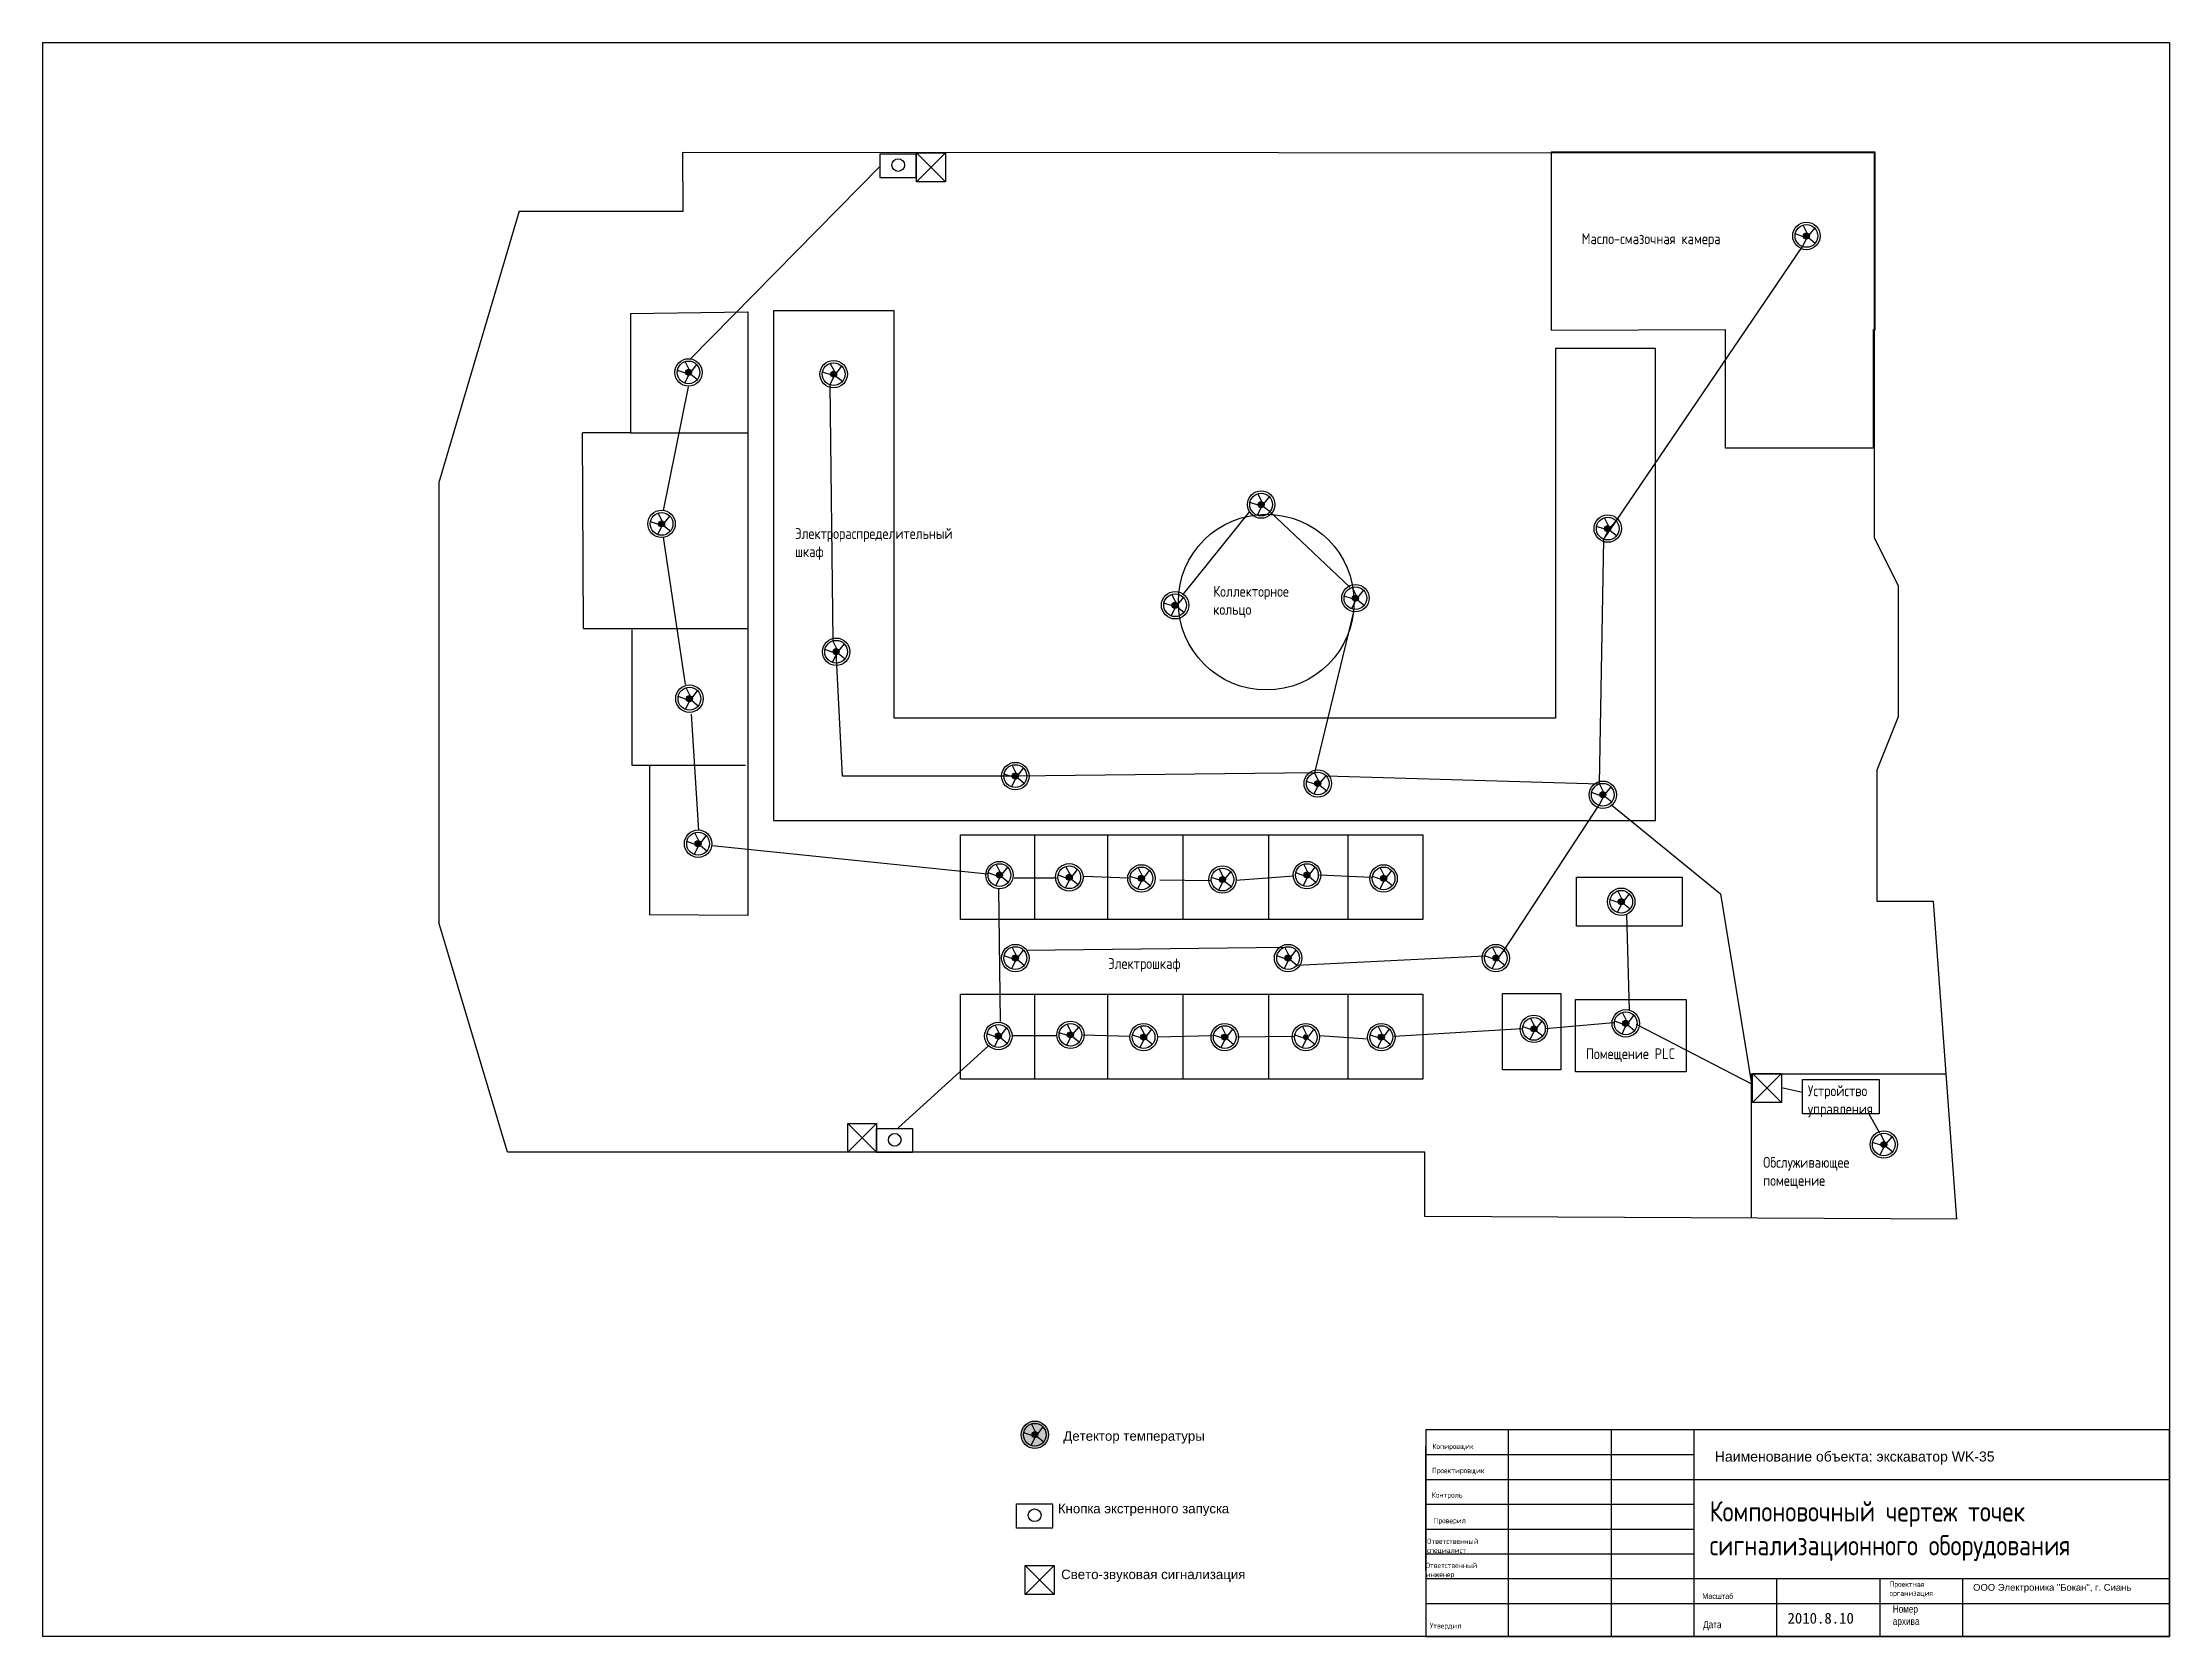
# Model space of a CAD drawing. Extents: x 48388 to 147340, y 33806 to 122092.
# Drawn here: x 139492 to 147340, y 61058 to 66939 of the extents above; entities that cross this region are included whole.
import ezdxf

# ---------------------------------------------------------------- set-up
doc = ezdxf.new("R2010")
doc.units = 0
doc.header["$LTSCALE"] = 1000
doc.header["$MEASUREMENT"] = 0
doc.layers.get('0').update_dxf_attribs({"linetype": 'CONTINUOUS'})
doc.styles.add('_TEL_DIM', font='SIMPLEX', dxfattribs={"width": 0.8, "height": 3.5, "bigfont": 'HZTXT'})
doc.styles.get("Standard").update_dxf_attribs({"font": 'GBENOR', "bigfont": 'GBCBIG'})

msp = doc.modelspace()

# ---------------------------------------------------------------- texts
at = {"attachment_point": 1, "style": '_TEL_DIM'}
for s, insert, char_height in [('{\\Fsimplex,hztxt|c204;Масло-смазочная камера}', (145170.8, 66235), 40), ('{\\Fsimplex,hztxt|c204;Электрораспределительный\\Pшкаф}', (142268.8, 65147.5), 40), ('{\\Fsimplex,hztxt|c204;Коллекторное\\Pкольцо}', (143811.7, 64934.1), 40), ('{\\Fsimplex,hztxt|c204;Электрошкаф}', (143424.1, 63561), 40), ('{\\Fsimplex,hztxt|c204;Помещение }PLC', (145186.8, 63228.2), 40), ('{\\Fsimplex,hztxt|c204;Устройство\\Pуправления}', (146005.7, 63091.4), 40), ('{\\Fsimplex,hztxt|c204;Обслуживающее\\Pпомещение}', (145840.9, 62827.5), 40), ('{\\Fsimplex,hztxt|c204;Копировщик}', (144620.2, 61769.8), 20), ('{\\Fsimplex,hztxt|c204;Проектировщик}', (144618.7, 61680.7), 20), ('{\\Fsimplex,hztxt|c204;Контроль}', (144617.9, 61590.3), 20), ('{\\Fsimplex,hztxt|c204;Компоновочный чертеж точек\\Pсигнализационного оборудования}', (145643.2, 61557.3), 75), ('{\\Fsimplex,hztxt|c204;Проверил}', (144624.7, 61495.8), 20), ('{\\Fsimplex,hztxt|c204;Ответственный\\Pспециалист}', (144600.9, 61419.5), 20), ('{\\Fsimplex,hztxt|c204;Ответственный\\Pинженер}', (144595.7, 61330.4), 20), ('{\\Fsimplex,hztxt|c204;Проектная\\Pорганизация}', (146307.2, 61261.3), 20), ('{\\Fsimplex,hztxt|c204;Утвердил}', (144611.1, 61107.7), 20)]:
    msp.add_mtext(s, dxfattribs=dict(at, insert=insert, char_height=char_height))
at = {"attachment_point": 1}
for s, insert, char_height, width in [('{\\fArial|b0|i0|c204|p34;Детектор температуры}', (143258.4, 61815.3), 35, 720), ('{\\fArial|b0|i0|c204|p34;\\H0.51191x;Наименование объекта: экскаватор \\fArial|b0|i0|c0|p34;WK-35}', (145662.4, 61740.7), 72.278, 1243.692), ('{\\fArial|b0|i0|c204|p34;\\H0.58333x;Кнопка экстренного запуска}', (143238.3, 61547.7), 60, 720), ('{\\fArial|b0|i0|c204|p34;\\H0.58333x;Свето-звуковая сигнализация}', (143250.4, 61304.8), 60, 720), ('{\\fArial|b0|i0|c204|p34;ООО Электроника "Бокан", г. Сиань}', (146615.3, 61251.9), 25, 1147.08), ('{\\fSimHei|b0|i0|c134|p2;2010.8.10}', (145930.6, 61145.6), 40, 290.754)]:
    msp.add_mtext(s, dxfattribs=dict(at, insert=insert, char_height=char_height, width=width))
at = {"attachment_point": 1, "style": '_TEL_DIM'}
for s, insert, char_height, width in [('{\\fArial|b0|i0|c204|p34;Масштаб}', (145616.2, 61217), 20, 1070.762), ('{\\fArial|b0|i0|c204|p34;Номер архива}', (146319.1, 61173.1), 27, 30.462), ('{\\fArial|b0|i0|c204|p34;Дата}', (145619.2, 61115.9), 27, 30.776)]:
    msp.add_mtext(s, dxfattribs=dict(at, insert=insert, char_height=char_height, width=width))

# ---------------------------------------------------------------- hatches: boundary and pattern name
for points in [[(145989.4, 66225.3, 1), (146011.5, 66225.3, 1)], [(141864.4, 65721.9, 1), (141886.6, 65721.9, 1)], [(142399.9, 65715.5, 1), (142422, 65715.5, 1)], [(143977.3, 65234.2, 1), (143999.4, 65234.2, 1)], [(141765, 65163, 1), (141787.1, 65163, 1)], [(145256.3, 65145.6, 1), (145278.4, 65145.6, 1)], [(143659.8, 64862.9, 1), (143682, 64862.9, 1)], [(144325.1, 64888.9, 1), (144347.3, 64888.9, 1)], [(142409, 64691.4, 1), (142431.2, 64691.4, 1)], [(141867.6, 64518.2, 1), (141889.8, 64518.2, 1)], [(143070.3, 64232.6, 1), (143092.5, 64232.6, 1)], [(144186.3, 64205.1, 1), (144208.4, 64205.1, 1)], [(145237.9, 64163.8, 1), (145260.1, 64163.8, 1)], [(141899.6, 63983.2, 1), (141921.8, 63983.2, 1)], [(143011.7, 63867.4, 1), (143033.9, 63867.4, 1)], [(143269.4, 63859.1, 1), (143291.6, 63859.1, 1)], [(143535.5, 63855, 1), (143557.6, 63855, 1)], [(143834.7, 63850.8, 1), (143856.9, 63850.8, 1)], [(144146.5, 63867.4, 1), (144168.6, 63867.4, 1)], [(144429.1, 63855, 1), (144451.3, 63855, 1)], [(145306, 63768.9, 1), (145328.1, 63768.9, 1)], [(143070.3, 63561.2, 1), (143092.5, 63561.2, 1)], [(144076.7, 63561.2, 1), (144098.9, 63561.2, 1)], [(144843.3, 63561.2, 1), (144865.5, 63561.2, 1)], [(143007.6, 63273.6, 1), (143029.7, 63273.6, 1)], [(143273.6, 63277.8, 1), (143295.7, 63277.8, 1)], [(143543.8, 63269.5, 1), (143565.9, 63269.5, 1)], [(143843, 63269.5, 1), (143865.2, 63269.5, 1)], [(144142.3, 63269.5, 1), (144164.5, 63269.5, 1)], [(144420.8, 63269.5, 1), (144442.9, 63269.5, 1)], [(144983.8, 63299.9, 1), (145005.9, 63299.9, 1)], [(145322.5, 63320.3, 1), (145344.6, 63320.3, 1)], [(146274.7, 62873.2, 1), (146296.8, 62873.2, 1)], [(143203.9, 61802.5, 1), (143102.8, 61802.5, 1)], [(143142.3, 61802.5, 1), (143164.4, 61802.5, 1)]]:
    msp.add_hatch(color=256).paths.add_polyline_path(points)

# ---------------------------------------------------------------- linework, layer by layer
for p, q in [((139491.9, 66938.9), (139491.9, 61058.3)), ((139491.9, 66938.9), (147339.9, 66938.9)), ((147339.9, 66938.9), (147339.9, 61058.3)), ((141855.8, 66316.4), (141854.6, 66534.6)), ((141854.6, 66534.6), (146250.6, 66532)), ((142583.9, 66483.6), (141881.7, 65771.1)), ((142823.4, 66532), (142716.7, 66425.3)), ((142716.7, 66532), (142823.4, 66425.3)), ((146253.8, 66534), (145058.7, 66534)), ((145058.7, 66534), (145058.7, 65878.2)), ((146250.6, 66532), (146250.6, 65112.2)), ((146253.8, 65878.2), (146253.8, 66534)), ((141251.1, 66316.4), (140953.7, 65316.2)), ((141251.1, 66316.4), (141855.8, 66316.4)), ((146003.1, 66236), (145988.2, 66265.3)), ((146011, 66228.7), (146030.9, 66254.1)), ((145252.9, 65106.3), (145986, 66186)), ((145989.7, 66222.6), (145959.3, 66232.9)), ((146000, 66214.2), (145986, 66186)), ((146009.1, 66218.4), (146033.2, 66199.2)), ((141661.8, 65939), (142093.8, 65945.3)), ((141661.8, 65939), (141661.8, 65498.6)), ((142093.8, 65945.3), (142093.8, 63718.8)), ((142188.6, 65948.6), (142188.6, 64069.1)), ((142634.9, 65948.6), (142188.6, 65948.6)), ((142634.9, 64446.5), (142634.9, 65948.6)), ((145058.7, 65878.2), (145701.7, 65879.8)), ((145701.7, 65442.8), (145701.7, 65879.8)), ((146247.1, 65879.8), (146247.1, 65442.8)), ((145443, 65810.6), (145074.4, 65810.6)), ((145074.4, 65810.6), (145074.4, 64446.5)), ((145443, 64069.1), (145443, 65810.6)), ((141864.8, 65719.3), (141834.3, 65729.5)), ((141875.1, 65710.9), (141861.1, 65682.6)), ((141878.2, 65732.7), (141863.3, 65762)), ((141884.2, 65715), (141908.3, 65695.9)), ((141886.1, 65725.3), (141905.9, 65750.7)), ((142400.2, 65712.9), (142369.8, 65723.1)), ((142410.6, 65704.5), (142396.5, 65676.2)), ((142413.6, 65726.3), (142398.7, 65755.6)), ((142419.6, 65708.6), (142443.7, 65689.5)), ((142421.5, 65718.9), (142441.4, 65744.3)), ((141873.9, 65668.7), (141781.4, 65211.9)), ((142396.5, 65676.2), (142407.8, 64731.5)), ((141661.8, 65498.6), (141484.3, 65498.6)), ((141487.9, 64776.9), (141484.3, 65498.6)), ((141661.8, 65498.6), (142095.7, 65498.6)), ((146247.1, 65442.8), (145701.7, 65442.8)), ((140953.7, 65316.2), (140953.7, 63692)), ((143977.6, 65231.6), (143947.2, 65241.8)), ((143987.9, 65223.2), (143973.9, 65194.9)), ((143991, 65245), (143976.1, 65274.3)), ((143997, 65227.3), (144021.1, 65208.2)), ((143998.9, 65237.6), (144018.7, 65263)), ((141765.3, 65160.4), (141734.9, 65170.7)), ((141775.6, 65152), (141761.6, 65123.7)), ((141778.7, 65173.8), (141763.8, 65203.1)), ((141784.7, 65156.2), (141808.8, 65137)), ((141786.6, 65166.4), (141806.5, 65191.8)), ((143945, 65208.4), (143697.7, 64901.2)), ((144024.3, 65205.3), (144315.9, 64929.7)), ((145256.6, 65143), (145226.2, 65153.2)), ((145270, 65156.4), (145255.1, 65185.7)), ((145277.9, 65149), (145297.8, 65174.4)), ((141781.4, 65114), (141863, 64570.3)), ((145236.7, 64203.8), (145252.9, 65106.3)), ((145266.9, 65134.6), (145252.9, 65106.3)), ((145276, 65138.7), (145300.1, 65119.6)), ((146250.6, 65112.2), (146339.5, 64934.7)), ((144338.8, 64899.7), (144323.9, 64929)), ((144346.7, 64892.3), (144366.6, 64917.7)), ((146339.5, 64934.7), (146339.5, 64451.6)), ((143660.2, 64860.2), (143629.7, 64870.5)), ((143670.5, 64851.8), (143656.5, 64823.5)), ((143673.6, 64873.6), (143658.7, 64902.9)), ((143679.6, 64856), (143703.7, 64836.8)), ((143681.5, 64866.2), (143701.3, 64891.6)), ((144329.3, 64838.8), (144185.1, 64245.1)), ((144325.4, 64886.3), (144295, 64896.5)), ((144335.8, 64877.8), (144321.8, 64849.6)), ((144344.9, 64882), (144369, 64862.9)), ((141487.9, 64776.9), (142094.6, 64776.9)), ((141666.9, 64772.2), (141666.9, 64273.2)), ((142409.3, 64688.8), (142378.9, 64699)), ((142419.7, 64680.3), (142405.7, 64652.1)), ((142422.7, 64702.2), (142407.8, 64731.5)), ((142443.5, 64232.6), (142420.1, 64691.4)), ((142428.8, 64684.5), (142452.9, 64665.3)), ((142430.6, 64694.8), (142450.5, 64720.2)), ((141868, 64515.6), (141837.5, 64525.8)), ((141881.4, 64529), (141866.5, 64558.3)), ((141887.4, 64511.4), (141911.5, 64492.2)), ((141889.3, 64521.6), (141909.1, 64547)), ((141878.3, 64507.2), (141864.3, 64478.9)), ((141884.8, 64461.5), (141912, 64032)), ((145074.4, 64446.5), (142634.9, 64446.5)), ((146339.5, 64451.6), (146260.5, 64254.4)), ((141666.9, 64273.2), (142085.6, 64273.2)), ((141731.2, 64274.1), (141731.2, 63720.4)), ((143081.4, 64232.6), (142443.5, 64232.6)), ((143070.6, 64229.9), (143040.2, 64240.2)), ((143081, 64221.5), (143067, 64193.3)), ((143084, 64243.4), (143069.1, 64272.6)), ((144185.1, 64245.1), (143081.4, 64232.6)), ((143090.1, 64225.7), (143114.2, 64206.5)), ((143091.9, 64236), (143111.8, 64261.4)), ((144186.6, 64202.4), (144156.2, 64212.7)), ((144200, 64215.8), (144185.1, 64245.1)), ((144206, 64198.2), (144230.1, 64179)), ((144207.9, 64208.4), (144227.7, 64233.9)), ((144227.7, 64233.9), (145236.7, 64203.8)), ((145251.6, 64174.5), (145236.7, 64203.8)), ((146260.5, 64254.4), (146260.5, 63771.3)), ((144196.9, 64194), (144182.9, 64165.8)), ((144884.8, 63590), (145234.6, 64124.5)), ((145238.2, 64161.1), (145207.8, 64171.4)), ((145248.6, 64152.7), (145234.6, 64124.5)), ((145257.6, 64156.9), (145281.8, 64137.7)), ((145259.5, 64167.2), (145279.4, 64192.6)), ((145281.8, 64125.3), (145682.9, 63797.7)), ((142188.6, 64069.1), (145443, 64069.1)), ((141899.9, 63980.5), (141869.5, 63990.8)), ((141910.3, 63972.1), (141896.3, 63943.8)), ((141913.4, 63993.9), (141898.4, 64023.2)), ((141919.4, 63976.3), (141943.5, 63957.1)), ((141921.3, 63986.5), (141941.1, 64011.9)), ((141962.3, 63976.6), (142978.4, 63871.7)), ((143152.1, 64016.2), (143152.1, 63703.4)), ((143421.8, 64016.2), (143421.8, 63703.4)), ((143699.9, 64016.2), (143699.9, 63703.4)), ((144015.7, 64016.2), (144015.7, 63703.4)), ((144308.4, 64016.2), (144308.4, 63703.4)), ((143025.5, 63878.2), (143010.6, 63907.5)), ((143033.4, 63870.8), (143053.2, 63896.2)), ((143283.2, 63869.9), (143268.3, 63899.2)), ((143291.1, 63862.5), (143310.9, 63887.9)), ((143549.2, 63865.7), (143534.3, 63895)), ((143557.1, 63858.4), (143576.9, 63883.8)), ((143848.4, 63861.6), (143833.5, 63890.9)), ((144160.2, 63878.2), (144145.3, 63907.5)), ((144168.1, 63870.8), (144188, 63896.2)), ((144442.8, 63865.7), (144427.9, 63895)), ((144450.7, 63858.4), (144470.6, 63883.8)), ((143012.1, 63864.8), (142981.6, 63875)), ((143022.4, 63856.4), (143008.4, 63828.1)), ((143018.8, 63817.7), (143025.3, 63326.7)), ((143031.5, 63860.5), (143055.6, 63841.4)), ((143077.4, 63856.8), (143233.6, 63856.8)), ((143269.8, 63856.5), (143239.3, 63866.7)), ((143280.1, 63848.1), (143266.1, 63819.8)), ((143289.2, 63852.2), (143313.3, 63833.1)), ((143334.5, 63863.3), (143500.6, 63856.8)), ((143535.8, 63852.3), (143505.4, 63862.6)), ((143546.1, 63843.9), (143532.1, 63815.7)), ((143555.2, 63848.1), (143579.3, 63828.9)), ((143614.5, 63850.3), (143800.6, 63847)), ((143835, 63848.2), (143804.6, 63858.4)), ((143845.4, 63839.7), (143831.4, 63811.5)), ((143854.5, 63843.9), (143878.6, 63824.8)), ((143856.4, 63854.2), (143876.2, 63879.6)), ((143895.3, 63848.6), (144108.8, 63864.7)), ((144146.8, 63864.8), (144116.4, 63875)), ((144157.1, 63856.4), (144143.1, 63828.1)), ((144166.2, 63860.5), (144190.3, 63841.4)), ((144203.5, 63867.9), (144394.5, 63859.9)), ((144429.4, 63852.3), (144399, 63862.6)), ((144439.8, 63843.9), (144425.8, 63815.7)), ((144448.9, 63848.1), (144473, 63828.9)), ((145319.7, 63779.7), (145304.8, 63809)), ((145306.3, 63766.3), (145275.9, 63776.5)), ((145316.7, 63757.9), (145302.6, 63729.6)), ((145325.7, 63762), (145349.8, 63742.9)), ((145327.6, 63772.3), (145347.5, 63797.7)), ((145682.9, 63797.7), (145798.2, 63097.6)), ((146260.5, 63771.3), (146467.8, 63771.3)), ((146467.8, 63771.3), (146553.7, 62598)), ((141207.9, 62844.5), (140953.7, 63692)), ((142093.8, 63718.8), (141731.2, 63720.4)), ((145336.6, 63721.9), (145346.3, 63368.9)), ((143084, 63572), (143069.1, 63601.3)), ((143091.9, 63564.6), (143111.8, 63590)), ((143123, 63590), (144075.5, 63601.3)), ((144090.4, 63572), (144075.5, 63601.3)), ((144098.3, 63564.6), (144118.2, 63590)), ((144857.1, 63572), (144842.2, 63601.3)), ((144865, 63564.6), (144884.8, 63590)), ((143070.6, 63558.6), (143040.2, 63568.8)), ((143081, 63550.2), (143067, 63521.9)), ((143090.1, 63554.3), (143114.2, 63535.2)), ((144077, 63558.6), (144046.6, 63568.8)), ((144087.4, 63550.2), (144073.4, 63521.9)), ((144096.5, 63554.3), (144120.6, 63535.2)), ((144120.6, 63535.2), (144813.2, 63568.8)), ((144843.7, 63558.6), (144813.2, 63568.8)), ((144854, 63550.2), (144840, 63521.9)), ((144863.1, 63554.3), (144887.2, 63535.2)), ((143152.1, 63427.6), (143152.1, 63114.8)), ((143421.8, 63427.6), (143421.8, 63114.8)), ((143699.9, 63427.6), (143699.9, 63114.8)), ((144015.7, 63427.6), (144015.7, 63114.8)), ((144308.4, 63427.6), (144308.4, 63114.8)), ((144997.5, 63310.6), (144982.6, 63339.9)), ((145336.2, 63331.1), (145321.3, 63360.4)), ((145344.1, 63323.7), (145364, 63349.1)), ((143007.9, 63271), (142977.5, 63281.2)), ((143018.2, 63262.6), (143004.2, 63234.3)), ((143021.3, 63284.4), (143006.4, 63313.7)), ((143027.3, 63266.8), (143051.4, 63247.6)), ((143029.2, 63277), (143049.1, 63302.4)), ((143070.1, 63275.1), (143236.2, 63275.1)), ((143273.9, 63275.1), (143243.5, 63285.4)), ((143284.3, 63266.7), (143270.3, 63238.5)), ((143287.3, 63288.6), (143272.4, 63317.8)), ((143293.3, 63270.9), (143317.4, 63251.7)), ((143295.2, 63281.2), (143315.1, 63306.6)), ((143331.8, 63277.4), (143504.8, 63272.8)), ((143544.1, 63266.8), (143513.7, 63277.1)), ((143554.4, 63258.4), (143540.4, 63230.2)), ((143557.5, 63280.3), (143542.6, 63309.5)), ((143563.5, 63262.6), (143587.6, 63243.4)), ((143565.4, 63272.9), (143585.3, 63298.3)), ((143604.9, 63270.5), (143807.5, 63275.1)), ((143843.4, 63266.8), (143812.9, 63277.1)), ((143853.7, 63258.4), (143839.7, 63230.2)), ((143856.8, 63280.3), (143841.9, 63309.5)), ((143862.8, 63262.6), (143886.9, 63243.4)), ((143864.7, 63272.9), (143884.5, 63298.3)), ((143900.8, 63270.5), (144107.9, 63272.8)), ((144142.6, 63266.8), (144112.2, 63277.1)), ((144153, 63258.4), (144139, 63230.2)), ((144156, 63280.3), (144141.1, 63309.5)), ((144162.1, 63262.6), (144186.2, 63243.4)), ((144163.9, 63272.9), (144183.8, 63298.3)), ((144203.5, 63275.1), (144381, 63263.7)), ((144421.1, 63266.8), (144390.7, 63277.1)), ((144431.5, 63258.4), (144417.4, 63230.2)), ((144434.5, 63280.3), (144419.6, 63309.5)), ((144440.5, 63262.6), (144464.6, 63243.4)), ((144442.4, 63272.9), (144462.3, 63298.3)), ((144478.9, 63272.6), (144951.1, 63301.5)), ((144984.1, 63297.2), (144953.7, 63307.5)), ((144994.4, 63288.8), (144980.4, 63260.6)), ((145003.5, 63293), (145027.6, 63273.8)), ((145005.4, 63303.2), (145025.3, 63328.7)), ((145037.9, 63301.5), (145288.4, 63323.9)), ((145322.8, 63317.7), (145292.4, 63327.9)), ((145333.1, 63309.3), (145319.1, 63281)), ((145342.2, 63313.4), (145366.3, 63294.3)), ((145372, 63317.5), (145800.7, 63096.3)), ((142981.8, 63236.9), (142648.6, 62935.3)), ((145798.2, 63134.3), (146514.4, 63134.3)), ((145798.2, 62601.9), (145798.2, 63134.3)), ((145801.7, 63134.8), (145908.4, 63028.2)), ((145908.4, 63134.8), (145801.7, 63028.2)), ((145908.6, 63084.1), (145986.5, 63066.3)), ((142569.5, 62951.2), (142462.8, 62844.5)), ((142462.8, 62951.2), (142569.5, 62844.5)), ((146230.6, 62986.4), (146269.9, 62916.2)), ((146275, 62870.5), (146244.6, 62880.8)), ((146288.4, 62883.9), (146273.5, 62913.2)), ((146294.4, 62866.3), (146318.5, 62847.1)), ((146296.3, 62876.5), (146316.2, 62901.9)), ((144592.6, 62844.5), (141207.9, 62844.5)), ((144592.6, 62607.9), (144592.6, 62844.5)), ((146285.3, 62862.1), (146271.3, 62833.8)), ((146556.6, 62598), (144592.6, 62607.9)), ((143142.6, 61799.8), (143112.2, 61810.1)), ((143152.9, 61791.4), (143138.9, 61763.1)), ((143156, 61813.2), (143141.1, 61842.5)), ((143162, 61795.6), (143186.1, 61776.4)), ((143163.9, 61805.8), (143183.8, 61831.2)), ((147339.9, 61820.6), (144595.7, 61820.6)), ((144595.7, 61820.6), (144595.7, 61058.3)), ((144900.6, 61058.3), (144900.6, 61820.6)), ((145281.7, 61058.3), (145281.7, 61820.6)), ((145586.7, 61058.3), (145586.7, 61820.6)), ((147339.9, 61058.3), (147339.9, 61820.6)), ((144595.7, 61668.1), (144595.7, 61759.6)), ((144595.7, 61729.1), (145586.7, 61729.1)), ((144595.7, 61576.7), (144595.7, 61668.1)), ((144595.7, 61637.6), (147339.9, 61637.6)), ((144595.7, 61485.2), (144595.7, 61576.7)), ((144595.7, 61546.2), (145586.7, 61546.2)), ((144595.7, 61393.7), (144595.7, 61485.2)), ((144595.7, 61454.7), (145586.7, 61454.7)), ((144595.7, 61302.2), (144595.7, 61393.7)), ((143224.3, 61319.6), (143117.5, 61212.9)), ((143117.5, 61319.6), (143224.3, 61212.9)), ((144595.7, 61363.2), (145586.7, 61363.2)), ((144595.7, 61271.7), (147339.9, 61271.7)), ((145891.6, 61058.3), (145891.6, 61271.7)), ((146272.7, 61058.3), (146272.7, 61271.7)), ((146577.6, 61058.3), (146577.6, 61271.7)), ((144595.7, 61180.3), (147339.9, 61180.3)), ((147339.9, 61058.3), (139491.9, 61058.3)), ((144595.7, 61058.3), (147339.9, 61058.3)), ((145586.7, 61058.3), (145281.7, 61058.3)), ((145891.6, 61058.3), (145586.7, 61058.3)), ((146272.7, 61058.3), (145891.6, 61058.3)), ((146577.6, 61058.3), (146272.7, 61058.3)), ((147339.9, 61058.3), (146577.6, 61058.3))]:
    msp.add_line(p, q)
for points in [[(142714.7, 66528.9), (142714.7, 66439.9), (142582.1, 66439.9), (142582.1, 66528.9)], [(142716.7, 66532), (142823.4, 66532), (142823.4, 66425.3), (142716.7, 66425.3)], [(142879.6, 64016.2), (144584.4, 64016.2), (144584.4, 63703.4), (142879.6, 63703.4)], [(145152.2, 63859.5), (145542, 63859.5), (145542, 63678.6), (145152.2, 63678.6)], [(142879.6, 63427.6), (144584.4, 63427.6), (144584.4, 63114.8), (142879.6, 63114.8)], [(144879.1, 63430.3), (145093.9, 63430.3), (145093.9, 63148.2), (144879.1, 63148.2)], [(145148.8, 63408.5), (145557.2, 63408.5), (145557.2, 63141), (145148.8, 63141)], [(145801.7, 63134.8), (145908.4, 63134.8), (145908.4, 63028.2), (145801.7, 63028.2)], [(145986, 63113.5), (146268.9, 63113.5), (146268.9, 62986), (145986, 62986)], [(142462.8, 62951.2), (142569.5, 62951.2), (142569.5, 62844.5), (142462.8, 62844.5)], [(142702.1, 62932.7), (142702.1, 62843.7), (142569.5, 62843.7), (142569.5, 62932.7)], [(143218.3, 61547.4), (143218.3, 61458.4), (143085.7, 61458.4), (143085.7, 61547.4)], [(143117.5, 61319.6), (143224.3, 61319.6), (143224.3, 61212.9), (143117.5, 61212.9)]]:
    msp.add_lwpolyline(points, close=True)
for centre, radius in [((142649.1, 66486.8), 23.4), ((146000.4, 66225.3), 50.6), ((146000.4, 66225.3), 50.6), ((146000.4, 66225.3), 41.9), ((146000.4, 66225.3), 11.1), ((141875.5, 65721.9), 50.6), ((141875.5, 65721.9), 50.6), ((141875.5, 65721.9), 41.9), ((141875.5, 65721.9), 11.1), ((142411, 65715.5), 50.6), ((142411, 65715.5), 50.6), ((142411, 65715.5), 41.9), ((142411, 65715.5), 11.1), ((143988.3, 65234.2), 50.6), ((143988.3, 65234.2), 50.6), ((143988.3, 65234.2), 41.9), ((143988.3, 65234.2), 11.1), ((141776.1, 65163), 50.6), ((141776.1, 65163), 50.6), ((141776.1, 65163), 41.9), ((141776.1, 65163), 11.1), ((144007.1, 64874.5), 324.2), ((145267.3, 65145.6), 50.6), ((145267.3, 65145.6), 50.6), ((145267.3, 65145.6), 41.9), ((145267.3, 65145.6), 11.1), ((143670.9, 64862.9), 50.6), ((143670.9, 64862.9), 50.6), ((143670.9, 64862.9), 41.9), ((144336.2, 64888.9), 50.6), ((144336.2, 64888.9), 50.6), ((144336.2, 64888.9), 41.9), ((143670.9, 64862.9), 11.1), ((144336.2, 64888.9), 11.1), ((142420.1, 64691.4), 50.6), ((142420.1, 64691.4), 50.6), ((142420.1, 64691.4), 41.9), ((142420.1, 64691.4), 11.1), ((141878.7, 64518.2), 50.6), ((141878.7, 64518.2), 50.6), ((141878.7, 64518.2), 41.9), ((141878.7, 64518.2), 11.1), ((143081.4, 64232.6), 50.6), ((143081.4, 64232.6), 50.6), ((143081.4, 64232.6), 41.9), ((143081.4, 64232.6), 11.1), ((144197.3, 64205.1), 50.6), ((144197.3, 64205.1), 50.6), ((144197.3, 64205.1), 41.9), ((144197.3, 64205.1), 11.1), ((145249, 64163.8), 50.6), ((145249, 64163.8), 50.6), ((145249, 64163.8), 41.9), ((145249, 64163.8), 11.1), ((141910.7, 63983.2), 50.6), ((141910.7, 63983.2), 50.6), ((141910.7, 63983.2), 41.9), ((141910.7, 63983.2), 11.1), ((143022.8, 63867.4), 50.6), ((143022.8, 63867.4), 50.6), ((143022.8, 63867.4), 41.9), ((143280.5, 63859.1), 50.6), ((143280.5, 63859.1), 50.6), ((143280.5, 63859.1), 41.9), ((143546.5, 63855), 50.6), ((143546.5, 63855), 50.6), ((143546.5, 63855), 41.9), ((143845.8, 63850.8), 50.6), ((143845.8, 63850.8), 50.6), ((143845.8, 63850.8), 41.9), ((144157.5, 63867.4), 50.6), ((144157.5, 63867.4), 50.6), ((144157.5, 63867.4), 41.9), ((144440.2, 63855), 50.6), ((144440.2, 63855), 50.6), ((144440.2, 63855), 41.9), ((143022.8, 63867.4), 11.1), ((143280.5, 63859.1), 11.1), ((143546.5, 63855), 11.1), ((143845.8, 63850.8), 11.1), ((144157.5, 63867.4), 11.1), ((144440.2, 63855), 11.1), ((145317.1, 63768.9), 50.6), ((145317.1, 63768.9), 50.6), ((145317.1, 63768.9), 41.9), ((145317.1, 63768.9), 11.1), ((143081.4, 63561.2), 50.6), ((143081.4, 63561.2), 50.6), ((143081.4, 63561.2), 41.9), ((143081.4, 63561.2), 11.1), ((144087.8, 63561.2), 50.6), ((144087.8, 63561.2), 50.6), ((144087.8, 63561.2), 41.9), ((144087.8, 63561.2), 11.1), ((144854.4, 63561.2), 50.6), ((144854.4, 63561.2), 50.6), ((144854.4, 63561.2), 41.9), ((144854.4, 63561.2), 11.1), ((144994.8, 63299.9), 50.6), ((144994.8, 63299.9), 50.6), ((144994.8, 63299.9), 41.9), ((145333.6, 63320.3), 50.6), ((145333.6, 63320.3), 50.6), ((145333.6, 63320.3), 41.9), ((143018.7, 63273.6), 50.6), ((143018.7, 63273.6), 50.6), ((143018.7, 63273.6), 41.9), ((143018.7, 63273.6), 11.1), ((143284.7, 63277.8), 50.6), ((143284.7, 63277.8), 50.6), ((143284.7, 63277.8), 41.9), ((143284.7, 63277.8), 11.1), ((143554.8, 63269.5), 50.6), ((143554.8, 63269.5), 50.6), ((143554.8, 63269.5), 41.9), ((143554.8, 63269.5), 11.1), ((143854.1, 63269.5), 50.6), ((143854.1, 63269.5), 50.6), ((143854.1, 63269.5), 41.9), ((143854.1, 63269.5), 11.1), ((144153.4, 63269.5), 50.6), ((144153.4, 63269.5), 50.6), ((144153.4, 63269.5), 41.9), ((144431.9, 63269.5), 50.6), ((144431.9, 63269.5), 50.6), ((144431.9, 63269.5), 41.9), ((144431.9, 63269.5), 11.1), ((144994.8, 63299.9), 11.1), ((145333.6, 63320.3), 11.1), ((142636.6, 62890.5), 23.4), ((146285.8, 62873.2), 50.6), ((146285.8, 62873.2), 50.6), ((146285.8, 62873.2), 41.9), ((146285.8, 62873.2), 11.1), ((143153.4, 61802.5), 50.6), ((143153.4, 61802.5), 50.6), ((143153.4, 61802.5), 41.9), ((143153.4, 61802.5), 11.1), ((143152.7, 61505.2), 23.4)]:
    msp.add_circle(centre, radius)

msp.set_redraw_order([(e.dxf.handle, doc.entitydb.next_handle()) for e in msp.query("TEXT MTEXT ATTDEF DIMENSION ARC_DIMENSION")])  # texts and dimensions are drawn at this point

doc.saveas('drawing.dxf')
